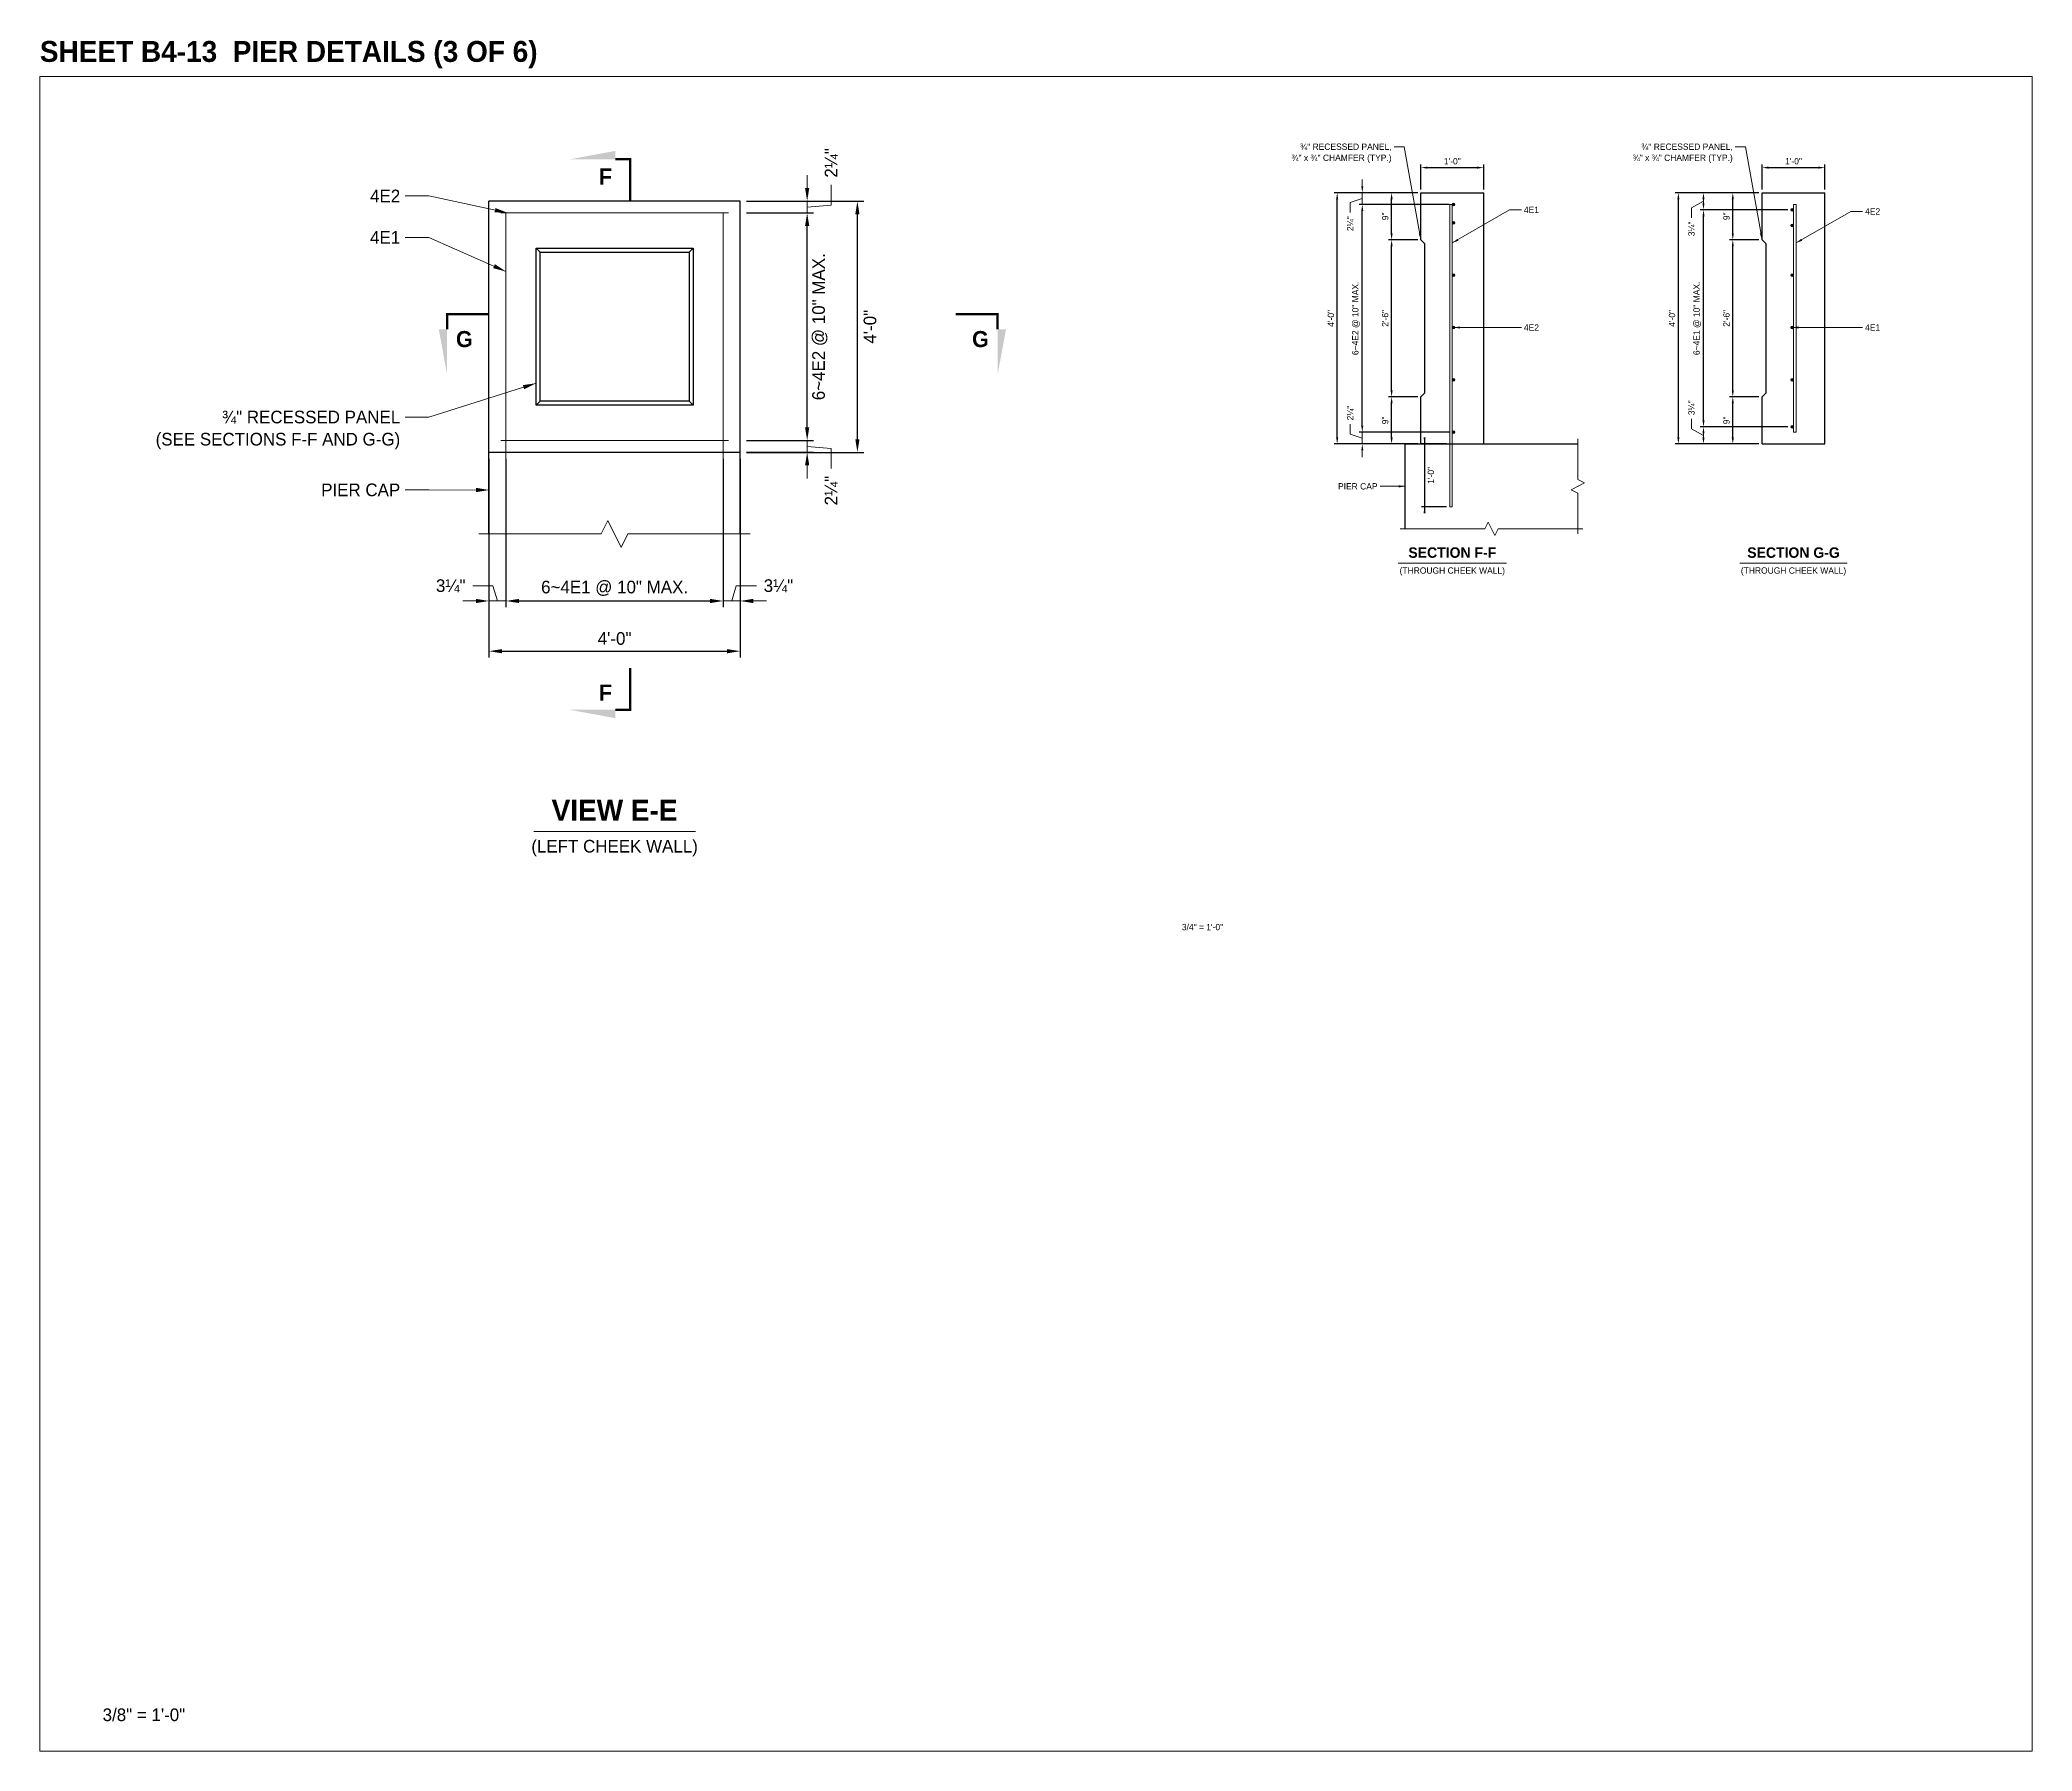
# Model space of a CAD drawing. Extents: x -1 to 861, y -26 to 2.
# Drawn here: x 419 to 450.73, y -25.67 to 1.58 of the extents above; entities that cross this region are included whole.
import ezdxf
from ezdxf.enums import TextEntityAlignment as Align

# ---------------------------------------------------------------- set-up
doc = ezdxf.new("R2010")
doc.units = 21
doc.header["$MEASUREMENT"] = 0
for name, color, linetype, lineweight in [('Border', 7, 'Continuous', 15), ('Dimension', 7, 'Continuous', 9), ('Leader', 7, 'Continuous', 9), ('Rebar', 2, 'Continuous', 15), ('SubStrConc', 3, 'Continuous', 30), ('SubStrConc2', 3, 'Continuous', 30), ('Symbols', 7, 'Continuous', 15), ('TextStructures', 7, 'Continuous', 9)]:
    doc.layers.add(name, color=color, linetype=linetype, lineweight=lineweight)
doc.styles.add('FDOT Bold (Large)', font='FDOTBold.ttf')
doc.styles.add('FDOT Structures', font='FDOT.ttf')
doc.styles.add('FDOT Structures Annotation', font='FDOT.ttf')
doc.styles.add('FDOT Structures Views_SectionArrow', font='FDOTBold.ttf')
doc.dimstyles.new('FDOT Structures Note-Arrow 3-4', dxfattribs={"dimtxt": 0.1008, "dimasz": 0.104133, "dimexe": 0.0504, "dimexo": 0.0504, "dimgap": 0.0504, "dimtad": 1, "dimdec": 3, "dimlfac": 12, "dimzin": 15, "dimlunit": 4, "dimtxsty": 'FDOT Structures Annotation', "dimcen": 2.5, "dimclrd": 256, "dimclre": 256, "dimclrt": 256, "dimazin": 3, "dimtfac": 0.7, "dimtmove": 0, "dimatfit": 1, "dimtfill": 1, "dimfrac": 1, "dimlwd": -1, "dimlwe": -1})
doc.dimstyles.new('FDOT Structures Note-Arrow 3-8', dxfattribs={"dimtxt": 0.2016, "dimasz": 0.208267, "dimexe": 0.1008, "dimexo": 0.1008, "dimgap": 0.1008, "dimtad": 1, "dimdec": 3, "dimlfac": 12, "dimzin": 15, "dimlunit": 4, "dimtxsty": 'FDOT Structures Annotation', "dimcen": 2.5, "dimclrd": 256, "dimclre": 256, "dimclrt": 256, "dimazin": 3, "dimtfac": 0.7, "dimtmove": 0, "dimatfit": 1, "dimtfill": 1, "dimfrac": 1, "dimlwd": -1, "dimlwe": -1})

msp = doc.modelspace()

# ---------------------------------------------------------------- texts
at = {"layer": 'Border', "style": 'FDOT Bold (Large)'}
msp.add_text('SHEET B4-13  PIER DETAILS (3 OF 6)', height=0.333344, dxfattribs=at).set_placement((419, 1.133338), align=Align.BOTTOM_LEFT)
at = {"layer": 'Border', "style": 'FDOT Structures'}
for s, height, p in [('3/4" = 1\'-0"', 0.1008, (437.185684, -12.493333)), ('3/8" = 1\'-0"', 0.2016, (420, -24.986667))]:
    msp.add_text(s, height=height, dxfattribs=at).set_placement(p, align=Align.TOP_LEFT)
at = {"layer": 'Dimension', "attachment_point": 5, "rotation": 90, "line_spacing_factor": 1.05, "style": 'FDOT Structures Annotation', "bg_fill": 3, "box_fill_scale": 1.1, "bg_fill_color": 0}
for s, insert, char_height in [('2¼"', (431.602057, -0.374649), 0.2016), ('3¼"', (445.300954, -4.274786), 0.1008), ('2¼"', (431.602057, -5.593812), 0.2016)]:
    msp.add_mtext(s, dxfattribs=dict(at, insert=insert, char_height=char_height))
at = {"layer": 'TextStructures', "style": 'FDOT Structures Views_SectionArrow'}
for s, p in [('F', (428.00634, -0.591697)), ('G', (425.759796, -3.18023)), ('G', (433.978217, -3.18023)), ('F', (428.00634, -8.810097))]:
    msp.add_text(s, height=0.256, dxfattribs=at).set_placement(p, align=Align.MIDDLE_CENTER)
at = {"layer": 'TextStructures', "style": 'FDOT Structures'}
for s, height, p in [('4E2', 0.2016, (424.738356, -0.90159)), ('4E1', 0.2016, (424.738356, -1.56159)), ('PIER CAP', 0.2016, (424.738356, -5.58159)), ('PIER CAP', 0.1008, (440.302043, -5.5254))]:
    msp.add_text(s, height=height, dxfattribs=at).set_placement(p, align=Align.MIDDLE_RIGHT)
for s, p in [('4E1', (442.632745, -1.123065)), ('4E2', (448.066209, -1.147145)), ('4E2', (442.632745, -2.99624)), ('4E1', (448.066209, -2.996228))]:
    msp.add_text(s, height=0.1008, dxfattribs=at).set_placement(p, align=Align.MIDDLE_LEFT)
at = {"layer": 'TextStructures'}
for s, height, style, p in [('SECTION F-F', 0.166672, 'FDOT Bold (Large)', (441.492384, -6.713739)), ('SECTION G-G', 0.166672, 'FDOT Bold (Large)', (446.925848, -6.713739)), ('(THROUGH CHEEK WALL)', 0.1008, 'FDOT Structures', (441.492384, -6.946967)), ('(THROUGH CHEEK WALL)', 0.1008, 'FDOT Structures', (446.925848, -6.946967)), ('VIEW E-E', 0.333344, 'FDOT Bold (Large)', (428.15234, -10.950897)), ('(LEFT CHEEK WALL)', 0.2016, 'FDOT Structures', (428.15234, -11.417353))]:
    msp.add_text(s, height=height, dxfattribs=dict(at, style=style)).set_placement(p, align=Align.BOTTOM_CENTER)
at = {"layer": 'TextStructures', "attachment_point": 3, "line_spacing_factor": 1.05, "style": 'FDOT Structures'}
for s, insert, char_height in [('¾" RECESSED PANEL,\\P¾" x ¾" CHAMFER (TYP.)', (440.525356, -0.066667), 0.1008), ('¾" RECESSED PANEL,\\P¾" x ¾" CHAMFER (TYP.)', (445.95882, -0.066667), 0.1008), ('¾" RECESSED PANEL\\P(SEE SECTIONS F-F AND G-G)', (424.738356, -4.32079), 0.2016)]:
    msp.add_mtext(s, dxfattribs=dict(at, insert=insert, char_height=char_height))

# ---------------------------------------------------------------- blocks, each defined once
blk = doc.blocks.new('_CLOSEDFILLED')
at = {"layer": 'Dimension'}
blk.add_solid([(-1, 0.16), (0, 0), (-1, -0.16)], dxfattribs=at)
blk = doc.blocks.new('*D265')
at = {"layer": 'Dimension'}
for p, q in [((426.152, -5.085), (426.152, -7.452)), ((426.423, -5.085), (426.423, -7.452)), ((425.944, -7.351), (425.736, -7.351)), ((426.152, -7.351), (426.423, -7.351)), ((426.631, -7.351), (426.84, -7.351))]:
    blk.add_line(p, q, dxfattribs=at)
at = {"layer": 'Dimension', "xscale": 0.20826666666666666, "yscale": 0.20826666666666666}
blk.add_blockref('_CLOSEDFILLED', (426.152, -7.351), dxfattribs=at)
at = {"layer": 'Dimension', "xscale": 0.20826666666666666, "yscale": 0.20826666666666666, "rotation": 180}
blk.add_blockref('_CLOSEDFILLED', (426.423, -7.351), dxfattribs=at)
blk = doc.blocks.new('*D267')
at = {"layer": 'Dimension'}
for p, q in [((429.882, -5.085), (429.882, -7.452)), ((430.152, -5.085), (430.152, -7.452)), ((429.673, -7.351), (429.465, -7.351)), ((429.882, -7.351), (430.152, -7.351)), ((430.361, -7.351), (430.569, -7.351))]:
    blk.add_line(p, q, dxfattribs=at)
at = {"layer": 'Dimension', "xscale": 0.20826666666666666, "yscale": 0.20826666666666666}
blk.add_blockref('_CLOSEDFILLED', (429.882, -7.351), dxfattribs=at)
at = {"layer": 'Dimension', "xscale": 0.20826666666666666, "yscale": 0.20826666666666666, "rotation": 180}
blk.add_blockref('_CLOSEDFILLED', (430.152, -7.351), dxfattribs=at)
blk = doc.blocks.new('*D269')
at = {"layer": 'Dimension'}
for p, q in [((431.219, -4.588), (431.219, -4.38)), ((430.253, -4.797), (431.32, -4.797)), ((430.253, -4.984), (431.32, -4.984)), ((431.219, -4.984), (431.219, -4.797)), ((431.219, -5.192), (431.219, -5.401))]:
    blk.add_line(p, q, dxfattribs=at)
at = {"layer": 'Dimension', "xscale": 0.20826666666666666, "yscale": 0.20826666666666666}
for p, rotation in [((431.219, -4.797), -90.00000000000001), ((431.219, -4.984), 90)]:
    blk.add_blockref('_CLOSEDFILLED', p, dxfattribs=dict(at, rotation=rotation))
blk = doc.blocks.new('*D271')
at = {"layer": 'Dimension'}
for p, q in [((431.219, -0.776), (431.219, -0.568)), ((430.253, -0.984), (431.32, -0.984)), ((430.253, -1.172), (431.32, -1.172)), ((431.219, -1.172), (431.219, -0.984)), ((431.219, -1.38), (431.219, -1.588))]:
    blk.add_line(p, q, dxfattribs=at)
at = {"layer": 'Dimension', "xscale": 0.20826666666666666, "yscale": 0.20826666666666666}
for p, rotation in [((431.219, -0.984), -90.00000000000001), ((431.219, -1.172), 90)]:
    blk.add_blockref('_CLOSEDFILLED', p, dxfattribs=dict(at, rotation=rotation))
blk = doc.blocks.new('*D276')
at = {"layer": 'Dimension'}
for p, q in [((441.442, -4.663), (440.009, -4.663)), ((440.059, -4.559), (440.059, -4.455)), ((440.059, -4.85), (440.059, -4.663)), ((440.942, -4.85), (440.009, -4.85)), ((440.059, -4.955), (440.059, -5.059))]:
    blk.add_line(p, q, dxfattribs=at)
at = {"layer": 'Dimension', "xscale": 0.10413333333333333, "yscale": 0.10413333333333333}
for p, rotation in [((440.059, -4.663), -90.00000000000001), ((440.059, -4.85), 90)]:
    blk.add_blockref('_CLOSEDFILLED', p, dxfattribs=dict(at, rotation=rotation))
blk = doc.blocks.new('*D278')
at = {"layer": 'Dimension'}
for p, q in [((440.942, -0.85), (440.009, -0.85)), ((440.059, -0.746), (440.059, -0.642)), ((440.059, -1.038), (440.059, -0.85)), ((441.442, -1.038), (440.009, -1.038)), ((440.059, -1.142), (440.059, -1.246))]:
    blk.add_line(p, q, dxfattribs=at)
at = {"layer": 'Dimension', "xscale": 0.10413333333333333, "yscale": 0.10413333333333333}
for p, rotation in [((440.059, -0.85), -90.00000000000001), ((440.059, -1.038), 90)]:
    blk.add_blockref('_CLOSEDFILLED', p, dxfattribs=dict(at, rotation=rotation))
blk = doc.blocks.new('*D285')
at = {"layer": 'Dimension'}
for p, q in [((446.834, -4.58), (445.442, -4.58)), ((445.492, -4.746), (445.492, -4.684)), ((446.375, -4.85), (445.442, -4.85))]:
    blk.add_line(p, q, dxfattribs=at)
at = {"layer": 'Dimension', "xscale": 0.10413333333333333, "yscale": 0.10413333333333333}
for p, rotation in [((445.492, -4.58), 90), ((445.492, -4.85), -90.00000000000001)]:
    blk.add_blockref('_CLOSEDFILLED', p, dxfattribs=dict(at, rotation=rotation))
blk = doc.blocks.new('*D287')
at = {"layer": 'Dimension'}
for p, q in [((446.375, -0.85), (445.442, -0.85)), ((446.834, -1.121), (445.442, -1.121)), ((445.492, -1.017), (445.492, -0.955))]:
    blk.add_line(p, q, dxfattribs=at)
at = {"layer": 'Dimension', "xscale": 0.10413333333333333, "yscale": 0.10413333333333333}
for p, rotation in [((445.492, -0.85), 90), ((445.492, -1.121), -90.00000000000001)]:
    blk.add_blockref('_CLOSEDFILLED', p, dxfattribs=dict(at, rotation=rotation))

# ---------------------------------------------------------------- dimensions: what is measured, and where the dimension line sits
at = {"layer": 'Dimension'}
dim = msp.add_linear_dim(base=(426.15233, -7.350897), p1=(426.15233, -4.98423), p2=(426.423174, -4.98423), text=' ', dimstyle='FDOT Structures Note-Arrow 3-8', dxfattribs=at)
dim.commit()
dim.dimension.update_dxf_attribs({"geometry": '*D265', "text_midpoint": (426.287752, -7.350897)})

# ---------------------------------------------------------------- hatches: boundary and pattern name
at = {"layer": 'Rebar'}
h = msp.add_hatch(color=256, dxfattribs=at)
h.dxf.hatch_style = 1
edge = h.paths.add_edge_path()
edge.add_arc((441.513223, -1.0379), 0.020833, 0, 360)
h = msp.add_hatch(color=256, dxfattribs=at)
h.dxf.hatch_style = 1
edge = h.paths.add_edge_path()
edge.add_arc((446.904979, -1.121244), 0.020833, 0, 360)
h = msp.add_hatch(color=256, dxfattribs=at)
h.dxf.hatch_style = 1
edge = h.paths.add_edge_path()
edge.add_arc((441.513223, -1.329567), 0.020833, 0, 360)
h = msp.add_hatch(color=256, dxfattribs=at)
h.dxf.hatch_style = 1
edge = h.paths.add_edge_path()
edge.add_arc((446.904984, -1.371244), 0.020833, 0, 360)
h = msp.add_hatch(color=256, dxfattribs=at)
h.dxf.hatch_style = 1
edge = h.paths.add_edge_path()
edge.add_arc((441.513223, -2.1629), 0.020833, 0, 360)
h = msp.add_hatch(color=256, dxfattribs=at)
h.dxf.hatch_style = 1
edge = h.paths.add_edge_path()
edge.add_arc((446.905, -2.162911), 0.020833, 0, 360)
h = msp.add_hatch(color=256, dxfattribs=at)
h.dxf.hatch_style = 1
edge = h.paths.add_edge_path()
edge.add_arc((441.513223, -2.996233), 0.020833, 0, 360)
h = msp.add_hatch(color=256, dxfattribs=at)
h.dxf.hatch_style = 1
edge = h.paths.add_edge_path()
edge.add_arc((446.905018, -2.996244), 0.020833, 0, 360)
h = msp.add_hatch(color=256, dxfattribs=at)
h.dxf.hatch_style = 1
edge = h.paths.add_edge_path()
edge.add_arc((441.513223, -3.829567), 0.020833, 0, 360)
h = msp.add_hatch(color=256, dxfattribs=at)
h.dxf.hatch_style = 1
edge = h.paths.add_edge_path()
edge.add_arc((446.905035, -3.829577), 0.020833, 0, 360)
h = msp.add_hatch(color=256, dxfattribs=at)
h.dxf.hatch_style = 1
edge = h.paths.add_edge_path()
edge.add_arc((441.513223, -4.6629), 0.020833, 0, 360)
h = msp.add_hatch(color=256, dxfattribs=at)
h.dxf.hatch_style = 1
edge = h.paths.add_edge_path()
edge.add_arc((446.90505, -4.579577), 0.020833, 0, 360)

# ---------------------------------------------------------------- linework, layer by layer
at = {"layer": 'Leader'}
for points in [[(426.45233, -1.17173), (425.19233, -0.90159), (424.818996, -0.90159)], [(426.423174, -2.10423), (425.19233, -1.56159), (424.818996, -1.56159)], [(426.902351, -3.88423), (425.19233, -4.42159), (424.818996, -4.42159)], [(440.742363, -5.5254), (440.342363, -5.5254)]]:
    msp.add_lwpolyline(points, dxfattribs=at)
for points in [[(426.45233, -1.17173), (426.241414, -1.162011), (426.255967, -1.094131)], [(426.423174, -2.10423), (426.218602, -2.051976), (426.246608, -1.988453)], [(426.902351, -3.88423), (426.714069, -3.979781), (426.693257, -3.913552)], [(440.742363, -5.5254), (440.63823, -5.542756), (440.63823, -5.508044)]]:
    msp.add_solid(points, dxfattribs=at)
at = {"layer": 'Rebar'}
for p, q in [((441.450721, -1.0379), (441.492387, -1.0379)), ((446.925811, -1.03791), (446.967477, -1.03791)), ((446.925886, -4.66291), (446.967552, -4.66291)), ((441.450721, -5.8504), (441.492387, -5.8504))]:
    msp.add_line(p, q, dxfattribs=at)
for points in [[(429.96484, -1.17173), (426.33984, -1.17173)], [(426.423174, -5.98423), (426.423174, -1.17173)], [(429.881507, -5.98423), (429.881507, -1.17173)], [(441.450721, -5.8504), (441.450721, -1.0379)], [(441.492387, -5.8504), (441.492387, -1.0379)], [(446.925886, -4.66291), (446.925811, -1.03791)], [(446.967552, -4.66291), (446.967477, -1.03791)], [(429.96484, -4.79673), (426.33984, -4.79673)]]:
    msp.add_lwpolyline(points, dxfattribs=at)
for centre in [(441.513223, -1.0379), (446.904979, -1.121244), (441.513223, -1.329567), (446.904984, -1.371244), (441.513223, -2.1629), (446.905, -2.162911), (441.513223, -2.996233), (446.905018, -2.996244), (441.513223, -3.829567), (446.905035, -3.829577), (441.513223, -4.6629), (446.90505, -4.579577)]:
    msp.add_circle(centre, 0.020833, dxfattribs=at)
at = {"layer": 'SubStrConc'}
for points in [[(426.152351, -4.98423), (426.15233, -4.98423)], [(426.15233, -4.98423), (426.152351, -4.98423)], [(426.152335, -4.98423), (426.152356, -4.98423)], [(426.152335, -4.98423), (426.152351, -4.98423)], [(426.152335, -6.28423), (426.152335, -4.98423)], [(426.152356, -4.98423), (426.152351, -4.98423)], [(430.152356, -4.98423), (426.152356, -4.98423)], [(426.152356, -6.28423), (426.152356, -4.98423)], [(430.152356, -6.28423), (430.152356, -4.98423)], [(440.742363, -6.2004), (440.742363, -4.8504)], [(440.742389, -4.8504), (443.492425, -4.8504)], [(440.742389, -6.2004), (440.742389, -4.8504)]]:
    msp.add_lwpolyline(points, dxfattribs=at)
at = {"layer": 'SubStrConc2'}
for points in [[(440.992363, -1.6004), (440.992363, -0.8504)], [(440.992389, -0.8504), (441.992389, -0.8504)], [(440.992389, -1.6004), (440.992389, -0.8504)], [(441.992389, -4.8504), (441.992389, -0.8504)], [(446.425806, -0.850421), (447.425806, -0.8504)], [(446.425822, -1.600421), (446.425806, -0.850421)], [(447.425889, -4.8504), (447.425806, -0.8504)], [(426.15233, -4.98423), (426.15233, -0.98423)], [(426.152351, -0.98423), (426.15233, -0.98423)], [(426.15233, -0.98423), (426.152351, -0.98423)], [(430.152351, -0.98423), (426.152351, -0.98423)], [(426.152351, -4.98423), (426.152351, -0.98423)], [(430.152351, -4.98423), (430.152351, -0.98423)], [(426.902351, -1.73423), (429.402351, -1.73423)], [(426.902351, -4.23423), (426.902351, -1.73423)], [(426.902351, -1.73423), (426.964849, -1.79673)], [(426.964849, -1.79673), (429.339849, -1.79673)], [(426.964849, -4.17173), (426.964849, -1.79673)], [(429.402351, -1.73423), (429.339849, -1.79673)], [(429.339849, -1.79673), (429.339849, -4.17173)], [(429.402351, -1.73423), (429.402351, -4.23423)], [(440.992363, -1.6004), (441.007987, -1.616024), (441.023611, -1.631649), (441.039236, -1.647273), (441.054863, -1.6629)], [(440.992389, -1.6004), (441.008013, -1.616024), (441.023637, -1.631649), (441.039262, -1.647273), (441.054889, -1.6629)], [(441.054863, -4.0379), (441.054863, -1.6629)], [(441.054889, -4.0379), (441.054889, -1.6629)], [(446.425822, -1.600421), (446.441446, -1.616045), (446.457071, -1.631669), (446.472696, -1.647292), (446.488323, -1.662919)], [(446.486802, -1.661398), (446.488323, -1.662919)], [(446.488372, -4.037919), (446.488323, -1.662919)], [(440.992363, -4.1004), (441.007987, -4.084776), (441.023611, -4.069152), (441.039236, -4.053527), (441.054863, -4.0379)], [(440.992363, -4.8504), (440.992363, -4.1004)], [(440.992389, -4.1004), (441.008013, -4.084776), (441.023637, -4.069152), (441.039262, -4.053527), (441.054889, -4.0379)], [(440.992389, -4.8504), (440.992389, -4.1004)], [(446.425873, -4.100421), (446.441497, -4.084796), (446.457121, -4.069171), (446.472745, -4.053547), (446.488372, -4.037919)], [(446.425873, -4.100421), (446.427394, -4.0989)], [(446.425889, -4.850421), (446.425873, -4.100421)], [(426.902351, -4.23423), (426.964849, -4.17173)], [(429.402351, -4.23423), (426.902351, -4.23423)], [(429.339849, -4.17173), (426.964849, -4.17173)], [(429.402351, -4.23423), (429.339849, -4.17173)], [(440.992389, -4.8504), (441.992389, -4.8504)], [(446.425889, -4.850421), (447.425889, -4.8504)]]:
    msp.add_lwpolyline(points, dxfattribs=at)
at = {"layer": 'Symbols', "const_width": 0.037333}
for points in [[(428.40234, -0.98423), (428.40234, -0.317564), (428.16234, -0.317564)], [(426.15233, -2.78423), (425.485663, -2.78423), (425.485663, -3.02423)], [(433.585684, -2.78423), (434.252351, -2.78423), (434.252351, -3.02423)]]:
    msp.add_lwpolyline(points, dxfattribs=at)
at = {"layer": 'Symbols'}
for points in [[(443.492425, -6.2804), (443.492425, -5.632067), (443.385758, -5.578733), (443.599092, -5.472067), (443.492425, -5.418733), (443.492425, -4.7704)], [(425.99233, -6.28423), (427.939009, -6.28423), (428.045676, -6.070897), (428.259009, -6.497564), (428.365676, -6.28423), (430.312356, -6.28423)], [(440.662363, -6.2004), (442.010727, -6.2004), (442.064061, -6.093733), (442.170727, -6.307067), (442.224061, -6.2004), (443.572425, -6.2004)]]:
    msp.add_lwpolyline(points, dxfattribs=at)
for points in [[(428.16234, -0.317564), (427.44234, -0.317564), (428.16234, -0.18423)], [(425.485663, -3.02423), (425.485663, -3.74423), (425.35233, -3.02423)], [(434.252351, -3.02423), (434.252351, -3.74423), (434.385684, -3.02423)], [(428.16234, -9.08423), (427.44234, -9.08423), (428.16234, -9.217564)]]:
    msp.add_solid(points, dxfattribs=at)
at = {"layer": 'TextStructures'}
for p, q in [((440.631452, -6.750407), (442.353316, -6.750407)), ((446.072941, -6.750407), (447.778754, -6.750407)), ((426.865446, -11.024233), (429.439235, -11.024233))]:
    msp.add_line(p, q, dxfattribs=at)

msp.set_redraw_order([(e.dxf.handle, doc.entitydb.next_handle()) for e in msp.query("TEXT MTEXT ATTDEF DIMENSION ARC_DIMENSION")])  # texts and dimensions are drawn at this point

# ---------------------------------------------------------------- next in the draw order: linework, layer by layer
at = {"layer": 'Dimension'}
for points in [[(445.300954, -4.450884), (445.300954, -4.610884), (445.492474, -4.714999)], [(431.602057, -5.241617), (431.602057, -4.921617), (431.219017, -4.89048)]]:
    msp.add_lwpolyline(points, dxfattribs=at)

# ---------------------------------------------------------------- next in the draw order: texts
at = {"layer": 'Dimension', "insert": (425.542748, -7.108977), "char_height": 0.2016, "attachment_point": 5, "line_spacing_factor": 1.05, "style": 'FDOT Structures Annotation', "bg_fill": 3, "box_fill_scale": 1.1, "bg_fill_color": 0}
msp.add_mtext('3¼"', dxfattribs=at)

# ---------------------------------------------------------------- next in the draw order: dimensions: what is measured, and where the dimension line sits
at = {"layer": 'Dimension'}
for base, p1, p2 in [((440.525676, -4.8504), (440.992343, -4.8504), (440.992343, -4.10044)), ((445.95914, -4.850421), (446.425807, -4.850421), (446.425807, -4.100428))]:
    msp.add_linear_dim(base=base, p1=p1, p2=p2, angle=90, text='9"', dimstyle='FDOT Structures Note-Arrow 3-4', dxfattribs=at).render()

# ---------------------------------------------------------------- next in the draw order: linework, layer by layer
msp.add_lwpolyline([(425.894943, -7.108977), (426.214943, -7.108977), (426.287752, -7.350897)], dxfattribs=at)

# ---------------------------------------------------------------- next in the draw order: dimensions: what is measured, and where the dimension line sits
for base, p1, p2 in [((440.525676, -4.10044), (440.992343, -4.10044), (440.992343, -1.60044)), ((445.95914, -4.100428), (446.425807, -4.100428), (446.425807, -1.600428))]:
    msp.add_linear_dim(base=base, p1=p1, p2=p2, angle=90, text='2\'-6"', dimstyle='FDOT Structures Note-Arrow 3-4', dxfattribs=at).render()
for base, p1, p2, picture, middle in [((440.05901, -4.8504), (440.992343, -4.8504), (441.492389, -4.6629), '*D276', (440.05901, -4.75665)), ((445.492474, -4.850421), (446.425807, -4.850421), (446.884217, -4.579577), '*D285', (445.492474, -4.714999))]:
    dim = msp.add_linear_dim(base=base, p1=p1, p2=p2, angle=90, text=' ', dimstyle='FDOT Structures Note-Arrow 3-4', dxfattribs=at)
    dim.commit()
    dim.dimension.update_dxf_attribs({"geometry": picture, "text_midpoint": middle})

# ---------------------------------------------------------------- next in the draw order: texts
at = {"layer": 'Dimension', "insert": (439.86749, -4.358109), "char_height": 0.1008, "attachment_point": 5, "rotation": 90, "line_spacing_factor": 1.05, "style": 'FDOT Structures Annotation', "bg_fill": 3, "box_fill_scale": 1.1, "bg_fill_color": 0}
msp.add_mtext('2¼"', dxfattribs=at)

# ---------------------------------------------------------------- next in the draw order: dimensions: what is measured, and where the dimension line sits
at = {"layer": 'Dimension'}
for base, p1, p2 in [((440.525676, -1.60044), (440.992343, -1.60044), (440.992343, -0.8504)), ((445.95914, -1.600428), (446.425807, -1.600428), (446.425807, -0.8504))]:
    msp.add_linear_dim(base=base, p1=p1, p2=p2, angle=90, text='9"', dimstyle='FDOT Structures Note-Arrow 3-4', dxfattribs=at).render()
msp.add_linear_dim(base=(426.423174, -7.350897), p1=(426.423174, -4.98423), p2=(429.881507, -4.98423), text='6~4E1 @ 10" MAX.', dimstyle='FDOT Structures Note-Arrow 3-8', dxfattribs=at).render()

# ---------------------------------------------------------------- next in the draw order: linework, layer by layer
msp.add_lwpolyline([(439.86749, -4.534207), (439.86749, -4.694207), (440.05901, -4.75665)], dxfattribs=at)

# ---------------------------------------------------------------- next in the draw order: dimensions: what is measured, and where the dimension line sits
msp.add_linear_dim(base=(445.492474, -4.579577), p1=(446.884217, -4.579577), p2=(446.884146, -1.121244), angle=90, text='6~4E1 @ 10" MAX.', dimstyle='FDOT Structures Note-Arrow 3-4', dxfattribs=at).render()
dim = msp.add_linear_dim(base=(429.881507, -7.350897), p1=(429.881507, -4.98423), p2=(430.152351, -4.98423), text=' ', dimstyle='FDOT Structures Note-Arrow 3-8', dxfattribs=at)
dim.commit()
dim.dimension.update_dxf_attribs({"geometry": '*D267', "text_midpoint": (430.016929, -7.350897)})

# ---------------------------------------------------------------- next in the draw order: linework, layer by layer
at = {"layer": 'Leader'}
for points in [[(446.967552, -1.650404), (447.839222, -1.147145), (448.025889, -1.147145)], [(446.905018, -2.996244), (447.839222, -2.996228), (448.025889, -2.996228)]]:
    msp.add_lwpolyline(points, dxfattribs=at)
for points in [[(446.967552, -1.650404), (447.049057, -1.583307), (447.066412, -1.613368)], [(446.905018, -2.996244), (447.009151, -2.978887), (447.009152, -3.013598)]]:
    msp.add_solid(points, dxfattribs=at)

# ---------------------------------------------------------------- next in the draw order: texts
at = {"layer": 'Dimension', "insert": (445.300954, -1.426035), "char_height": 0.1008, "attachment_point": 5, "rotation": 90, "line_spacing_factor": 1.05, "style": 'FDOT Structures Annotation', "bg_fill": 3, "box_fill_scale": 1.1, "bg_fill_color": 0}
msp.add_mtext('3¼"', dxfattribs=at)
at = {"layer": 'Dimension', "insert": (430.761932, -7.108977), "char_height": 0.2016, "attachment_point": 5, "line_spacing_factor": 1.05, "style": 'FDOT Structures Annotation', "bg_fill": 3, "box_fill_scale": 1.1, "bg_fill_color": 0}
msp.add_mtext('3¼"', dxfattribs=at)

# ---------------------------------------------------------------- next in the draw order: dimensions: what is measured, and where the dimension line sits
at = {"layer": 'Dimension'}
dim = msp.add_linear_dim(base=(445.492474, -1.121244), p1=(446.884146, -1.121244), p2=(446.425807, -0.8504), angle=90, text=' ', dimstyle='FDOT Structures Note-Arrow 3-4', dxfattribs=at)
dim.commit()
dim.dimension.update_dxf_attribs({"geometry": '*D287', "text_midpoint": (445.492474, -0.985822)})
msp.add_linear_dim(base=(440.05901, -4.6629), p1=(441.492389, -4.6629), p2=(441.492389, -1.0379), angle=90, text='6~4E2 @ 10" MAX.', dimstyle='FDOT Structures Note-Arrow 3-4', dxfattribs=at).render()

# ---------------------------------------------------------------- next in the draw order: linework, layer by layer
for points in [[(445.300954, -1.249937), (445.300954, -1.089937), (445.492474, -0.985822)], [(430.409737, -7.108977), (430.089737, -7.108977), (430.016929, -7.350897)]]:
    msp.add_lwpolyline(points, dxfattribs=at)
at = {"layer": 'Leader'}
for points in [[(441.492387, -1.6504), (442.405758, -1.123065), (442.592425, -1.123065)], [(441.513223, -2.996233), (442.405758, -2.99624), (442.592425, -2.99624)]]:
    msp.add_lwpolyline(points, dxfattribs=at)
for points in [[(441.492387, -1.6504), (441.573892, -1.583303), (441.591247, -1.613364)], [(441.513223, -2.996233), (441.617356, -2.978878), (441.617356, -3.013589)]]:
    msp.add_solid(points, dxfattribs=at)

# ---------------------------------------------------------------- next in the draw order: dimensions: what is measured, and where the dimension line sits
at = {"layer": 'Dimension'}
dim = msp.add_linear_dim(base=(440.05901, -1.0379), p1=(441.492389, -1.0379), p2=(440.992343, -0.8504), angle=90, text=' ', dimstyle='FDOT Structures Note-Arrow 3-4', dxfattribs=at)
dim.commit()
dim.dimension.update_dxf_attribs({"geometry": '*D278', "text_midpoint": (440.05901, -0.94415)})

# ---------------------------------------------------------------- next in the draw order: texts
at = {"layer": 'Dimension', "insert": (439.86749, -1.342691), "char_height": 0.1008, "attachment_point": 5, "rotation": 90, "line_spacing_factor": 1.05, "style": 'FDOT Structures Annotation', "bg_fill": 3, "box_fill_scale": 1.1, "bg_fill_color": 0}
msp.add_mtext('2¼"', dxfattribs=at)

# ---------------------------------------------------------------- next in the draw order: dimensions: what is measured, and where the dimension line sits
at = {"layer": 'Dimension'}
msp.add_linear_dim(base=(445.092474, -4.850421), p1=(446.425807, -4.850421), p2=(446.425807, -0.8504), angle=90, text='4\'-0"', dimstyle='FDOT Structures Note-Arrow 3-4', dxfattribs=at).render()
msp.add_linear_dim(base=(426.15233, -8.150897), p1=(426.15233, -4.98423), p2=(430.152351, -4.98423), text='4\'-0"', dimstyle='FDOT Structures Note-Arrow 3-8', dxfattribs=at).render()

# ---------------------------------------------------------------- next in the draw order: linework, layer by layer
msp.add_lwpolyline([(439.86749, -1.166593), (439.86749, -1.006593), (440.05901, -0.94415)], dxfattribs=at)
at = {"layer": 'Leader'}
msp.add_lwpolyline([(426.15233, -5.58423), (425.19233, -5.58159), (424.818996, -5.58159)], dxfattribs=at)
for points in [[(446.425807, -1.600428), (446.3903, -1.501008), (446.424464, -1.494867)], [(426.15233, -5.58423), (425.943968, -5.618369), (425.944159, -5.548947)]]:
    msp.add_solid(points, dxfattribs=at)
at = {"layer": 'Symbols', "const_width": 0.037333}
msp.add_lwpolyline([(428.40234, -8.417564), (428.40234, -9.08423), (428.16234, -9.08423)], dxfattribs=at)

# ---------------------------------------------------------------- next in the draw order: dimensions: what is measured, and where the dimension line sits
at = {"layer": 'Dimension'}
msp.add_linear_dim(base=(446.425807, -0.4504), p1=(446.425807, -0.8504), p2=(447.425889, -0.8504), text='1\'-0"', dimstyle='FDOT Structures Note-Arrow 3-4', dxfattribs=at).render()
dim = msp.add_linear_dim(base=(431.219017, -4.98423), p1=(430.152351, -4.98423), p2=(430.152351, -4.79673), angle=90, text=' ', dimstyle='FDOT Structures Note-Arrow 3-8', override={"dimtad": 4}, dxfattribs=at)
dim.commit()
dim.dimension.update_dxf_attribs({"geometry": '*D269', "text_midpoint": (431.219017, -4.89048)})

# ---------------------------------------------------------------- next in the draw order: linework, layer by layer
at = {"layer": 'Leader'}
msp.add_lwpolyline([(446.425807, -1.600428), (446.15914, -0.117067), (445.99914, -0.117067)], dxfattribs=at)

# ---------------------------------------------------------------- next in the draw order: dimensions: what is measured, and where the dimension line sits
at = {"layer": 'Dimension'}
msp.add_linear_dim(base=(439.65901, -4.8504), p1=(440.992343, -4.8504), p2=(440.992343, -0.8504), angle=90, text='4\'-0"', dimstyle='FDOT Structures Note-Arrow 3-4', dxfattribs=at).render()
msp.add_linear_dim(base=(431.219017, -4.79673), p1=(430.152351, -4.79673), p2=(430.152351, -1.17173), angle=90, text='6~4E2 @ 10" MAX.', dimstyle='FDOT Structures Note-Arrow 3-8', override={"dimtad": 4}, dxfattribs=at).render()

# ---------------------------------------------------------------- next in the draw order: linework, layer by layer
msp.add_lwpolyline([(431.602057, -0.726844), (431.602057, -1.046844), (431.219017, -1.07798)], dxfattribs=at)
at = {"layer": 'Leader'}
msp.add_solid([(440.992343, -1.60044), (440.956837, -1.50102), (440.991, -1.494879)], dxfattribs=at)

# ---------------------------------------------------------------- next in the draw order: dimensions: what is measured, and where the dimension line sits
at = {"layer": 'Dimension'}
msp.add_linear_dim(base=(440.992343, -0.4504), p1=(440.992343, -0.8504), p2=(441.992425, -0.8504), text='1\'-0"', dimstyle='FDOT Structures Note-Arrow 3-4', dxfattribs=at).render()
dim = msp.add_linear_dim(base=(431.219017, -1.17173), p1=(430.152351, -1.17173), p2=(430.152351, -0.98423), angle=90, text=' ', dimstyle='FDOT Structures Note-Arrow 3-8', override={"dimtad": 4}, dxfattribs=at)
dim.commit()
dim.dimension.update_dxf_attribs({"geometry": '*D271', "text_midpoint": (431.219017, -1.07798)})
msp.add_linear_dim(base=(441.050721, -4.8504), p1=(441.450721, -4.8504), p2=(441.450721, -5.8504), angle=90, text='1\'-0"', dimstyle='FDOT Structures Note-Arrow 3-4', dxfattribs=at).render()

# ---------------------------------------------------------------- next in the draw order: linework, layer by layer
at = {"layer": 'Leader'}
msp.add_lwpolyline([(440.992343, -1.60044), (440.725676, -0.117067), (440.565676, -0.117067)], dxfattribs=at)

# ---------------------------------------------------------------- next in the draw order: dimensions: what is measured, and where the dimension line sits
at = {"layer": 'Dimension'}
msp.add_linear_dim(base=(432.019017, -4.98423), p1=(430.152351, -4.98423), p2=(430.152351, -0.98423), angle=90, text='4\'-0"', dimstyle='FDOT Structures Note-Arrow 3-8', override={"dimtad": 4}, dxfattribs=at).render()

# ---------------------------------------------------------------- next in the draw order: linework, layer by layer
at = {"layer": 'Border'}
msp.add_lwpolyline([(419, -25.666667), (450.726175, -25.666667), (450.726175, 1), (419, 1)], close=True, dxfattribs=at)

doc.saveas('drawing.dxf')
